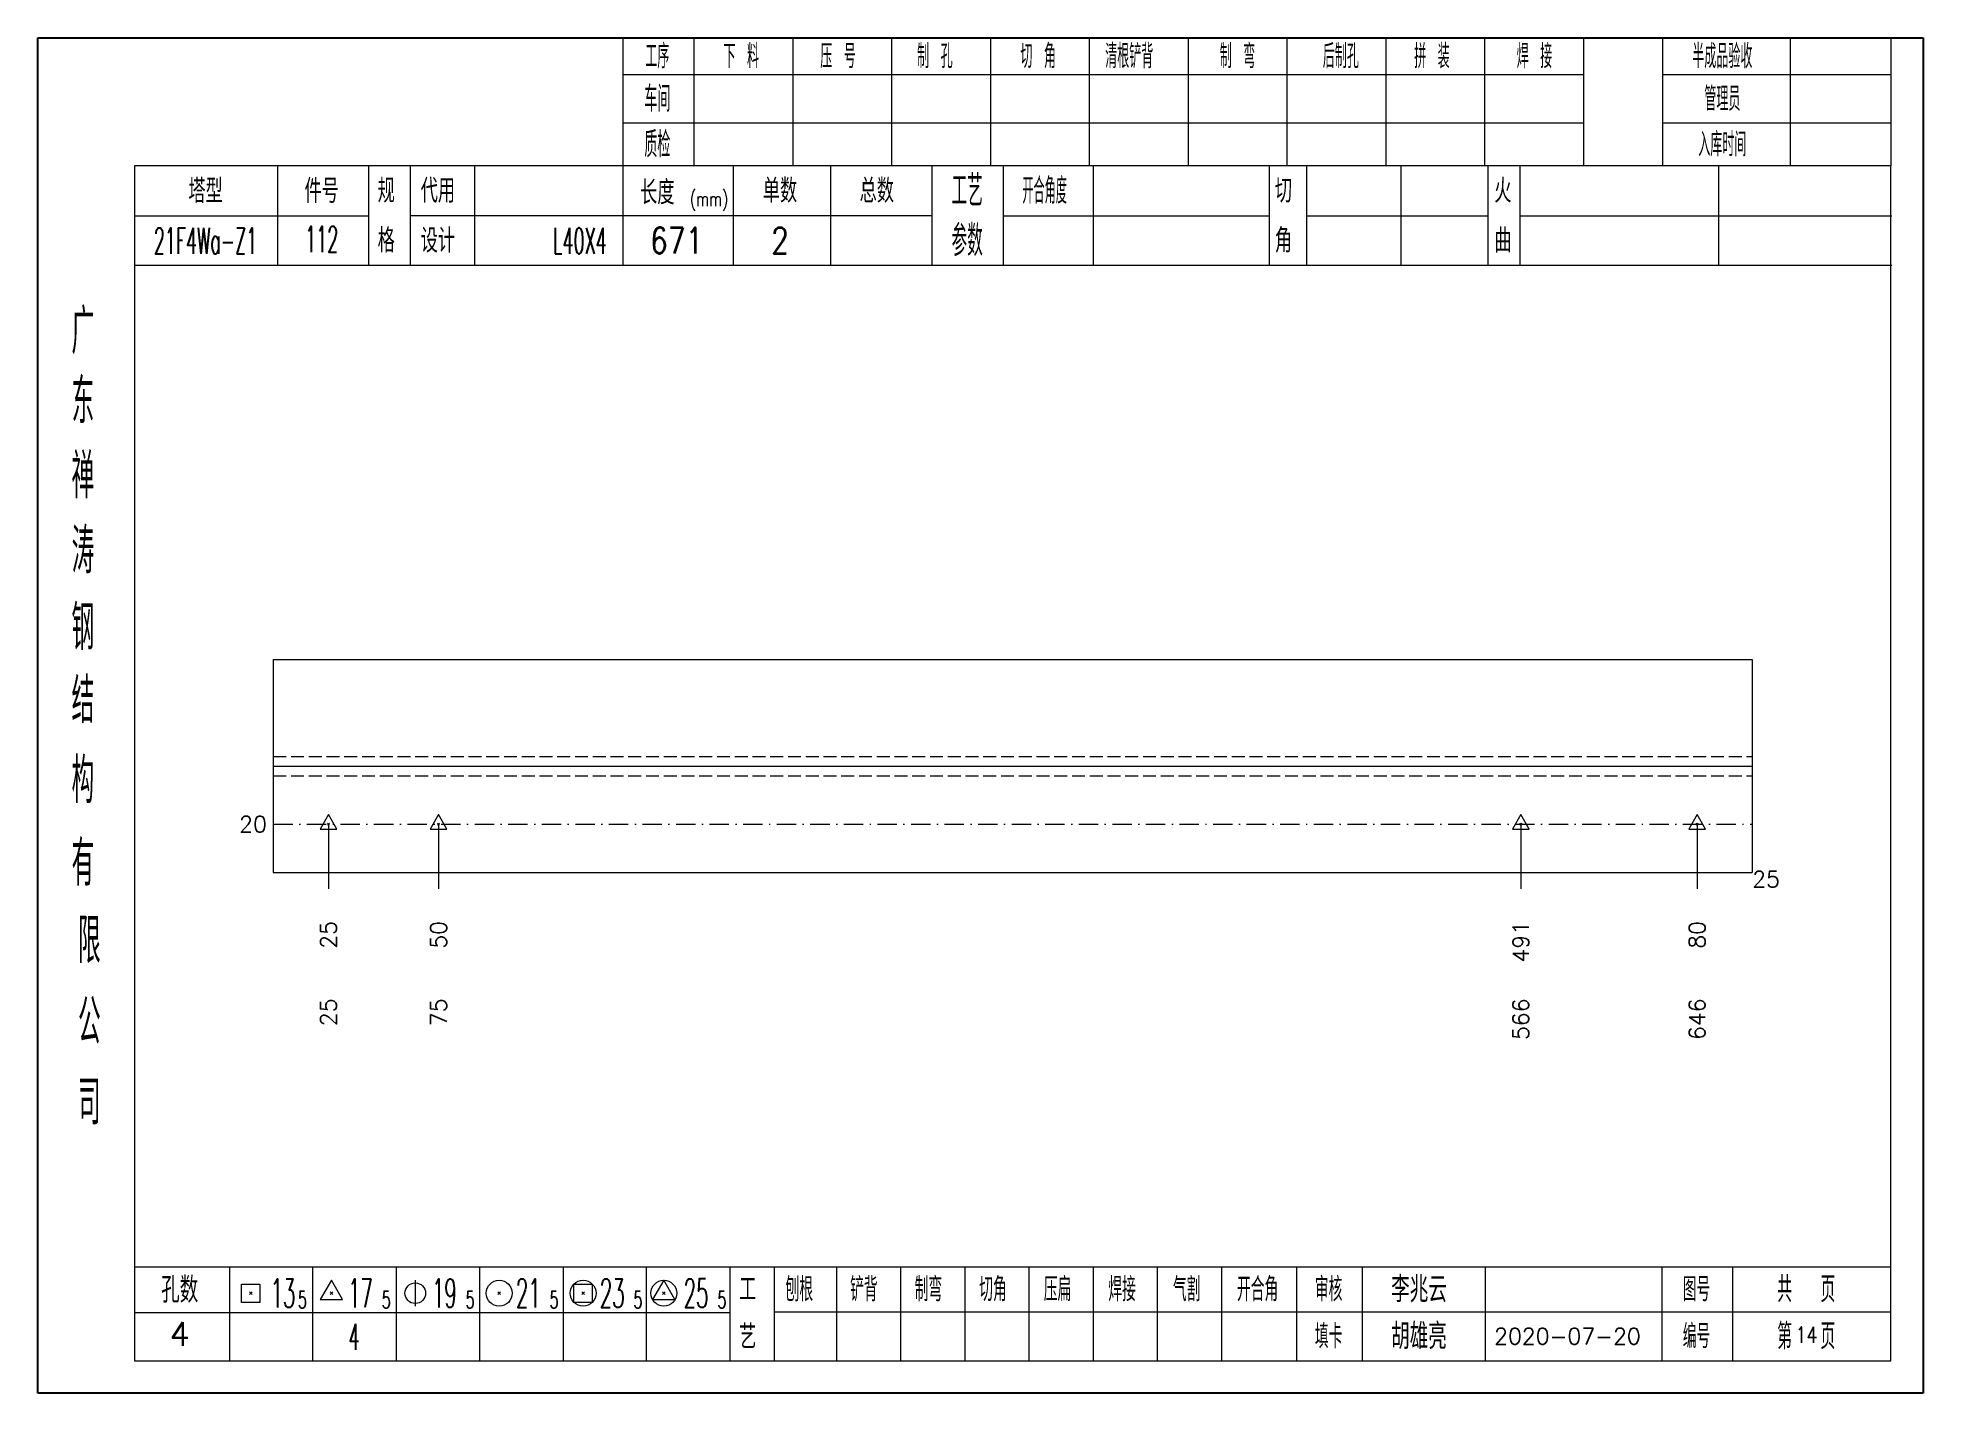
# Model space of a CAD drawing. Extents: x 1310 to 15542, y -76 to 8381.
# Drawn here: x 5574.1 to 5866.2, y 5793.7 to 6003.7 of the extents above; entities that cross this region are included whole.
import ezdxf
from ezdxf.enums import TextEntityAlignment as Align

# ---------------------------------------------------------------- set-up
doc = ezdxf.new("R2010")
doc.units = 0
doc.header["$MEASUREMENT"] = 0
doc.linetypes.add('一点画线', pattern=[5.2, 3, -1, 0.2, -1])
doc.linetypes.add('虚线', pattern=[2.75, 2, -0.75])
doc.layers.get('0').update_dxf_attribs({"linetype": 'CONTINUOUS', "lineweight": 25})
for name, color, linetype, lineweight in [('1', 7, 'CONTINUOUS', 25), ('4', 7, 'CONTINUOUS', 25), ('5', 7, 'CONTINUOUS', 25)]:
    doc.layers.add(name, color=color, linetype=linetype, lineweight=lineweight)
doc.styles.get("Standard").update_dxf_attribs({"font": 'simplex.shx', "width": 0.7, "height": 3, "bigfont": 'gbhzfs.shx'})

msp = doc.modelspace()

# ---------------------------------------------------------------- texts
at = {"color": 7, "linetype": 'Continuous', "lineweight": 13}
msp.add_text('20', height=2.5, dxfattribs=at).set_placement((5609.612, 5881.824), align=Align.MIDDLE_RIGHT)
at = {"layer": '1', "color": 7, "linetype": 'Continuous', "lineweight": 13}
msp.add_text('25', height=2.5, dxfattribs=at).set_placement((5839.742, 5873.324), align=Align.MIDDLE_LEFT)
at = {"layer": '1', "color": 8, "linetype": 'Continuous', "lineweight": 9}
for s, p in [('25', (5619.149, 5866.824)), ('50', (5636.222, 5866.824)), ('80', (5831.205, 5866.824)), ('491', (5803.887, 5866.824))]:
    msp.add_text(s, height=2.5, rotation=90, dxfattribs=at).set_placement(p, align=Align.MIDDLE_RIGHT)
at = {"layer": '1', "color": 7, "linetype": 'Continuous', "lineweight": 13}
for s, p in [('25', (5619.149, 5854.824)), ('75', (5636.222, 5854.824)), ('566', (5803.887, 5854.824)), ('646', (5831.205, 5854.824))]:
    msp.add_text(s, height=2.5, rotation=90, dxfattribs=at).set_placement(p, align=Align.MIDDLE_RIGHT)
at = {"layer": '4', "color": 1, "linetype": 'Continuous', "lineweight": 25}
for s, height, width, p in [('工序', 3.7, 0.7, (5670.112, 6000.781)), ('下 料', 3.7, 0.7, (5683.112, 6000.781)), ('压 号', 3.7, 0.7, (5698.112, 6000.781)), ('制 孔', 3.7, 0.7, (5713.112, 6000.781)), ('切 角', 3.7, 0.7, (5729.112, 6000.781)), ('清根铲背 ', 3.7, 0.7, (5744.112, 6000.781)), (' 制 弯', 3.7, 0.7, (5759.112, 6000.781)), (' 后制孔', 3.7, 0.7, (5775.112, 6000.781)), ('拼 装', 3.7, 0.7, (5790.112, 6000.781)), (' 焊 接', 3.7, 0.7, (5805.112, 6000.781)), ('半成品验收', 3.7, 0.7, (5835.112, 6000.781)), ('车间', 4, 0.7, (5670.112, 5994.181)), ('管理员', 3.7, 0.7, (5835.112, 5994.181)), ('质检', 4, 0.7, (5670.112, 5987.121)), ('入库时间', 3.7, 0.7, (5835.112, 5987.121)), ('工艺', 4.8, 0.7, (5718.112, 5979.941)), ('(mm)', 2.24, 0.7, (5678.112, 5978.681)), ('开合角度', 4, 0.6, (5730.112, 5979.941)), ('21F4Wa-Z1', 4, 0.5, (5600.112, 5972.201)), ('112', 4, 0.5, (5618.112, 5972.451)), ('L40X4', 4, 0.5, (5658.112, 5972.181)), ('671', 4, 0.8, (5673.112, 5972.231)), ('2', 4, 0.8, (5689.112, 5972.231)), ('参数', 4.8, 0.7, (5718.112, 5972.231)), ('广', 6.96, 0.7, (5581.112, 5958.151)), ('东', 6.96, 0.7, (5581.112, 5947.361)), ('禅', 6.96, 0.7, (5581.112, 5935.771)), ('涛', 6.96, 0.7, (5581.112, 5924.171)), ('钢', 6.96, 0.7, (5581.112, 5912.281)), ('结', 6.96, 0.7, (5581.112, 5900.971)), ('构', 6.96, 0.7, (5581.112, 5888.591)), ('有', 6.96, 0.7, (5581.112, 5875.781)), ('限', 6.96, 0.7, (5582.112, 5863.781)), ('公', 6.96, 0.7, (5582.112, 5851.241)), ('司', 6.96, 0.7, (5582.112, 5838.761)), ('13', 4.47, 0.5, (5612.112, 5809.181)), ('17', 4.47, 0.5, (5624.112, 5809.181)), ('19', 4.47, 0.5, (5637.112, 5809.181)), ('21', 4.47, 0.5, (5650.112, 5809.181)), ('23', 4.47, 0.5, (5663.112, 5809.181)), ('25', 4.47, 0.5, (5676.112, 5809.181)), ('刨根', 3.7, 0.8, (5692.112, 5809.781)), ('铲背', 3.7, 0.8, (5702.112, 5809.781)), ('制弯', 3.7, 0.8, (5712.112, 5809.781)), ('切角', 3.7, 0.8, (5722.112, 5809.781)), ('压扁', 3.7, 0.8, (5732.112, 5809.781)), ('焊接', 3.7, 0.8, (5742.112, 5809.781)), ('气割', 3.7, 0.8, (5752.112, 5809.781)), ('开合角', 3.7, 0.8, (5763.112, 5809.781)), ('审核', 3.7, 0.8, (5774.112, 5809.781)), ('图号', 3.7, 0.8, (5831.112, 5809.781)), ('共  页', 4, 0.8, (5848.112, 5809.781)), ('5', 2.68, 0.6, (5615.112, 5808.181)), ('5', 2.68, 0.6, (5628.112, 5808.181)), ('5', 2.68, 0.6, (5641.112, 5808.181)), ('5', 2.68, 0.6, (5654.112, 5808.181)), ('5', 2.68, 0.6, (5667.112, 5808.181)), ('5', 2.68, 0.6, (5680.112, 5808.181)), ('填卡', 3.7, 0.8, (5774.112, 5802.511)), ('编号', 3.7, 0.8, (5831.112, 5802.511)), ('第  页', 4, 0.8, (5848.112, 5802.511)), ('4', 4, 0.5, (5623.112, 5802.431))]:
    msp.add_text(s, height=height, dxfattribs=dict(at, width=width)).set_placement(p, align=Align.MIDDLE_CENTER)
for s, height, p in [('塔型', 3.7, (5600.112, 5979.911)), ('件号', 3.7, (5618.112, 5979.911)), ('规', 3.7, (5628.112, 5979.941)), ('代用', 3.7, (5636.112, 5979.941)), ('长度', 3.7, (5670.112, 5979.681)), ('单数', 3.7, (5689.112, 5979.941)), ('总数', 3.7, (5704.112, 5979.941)), ('切', 3.7, (5767.112, 5979.941)), ('火', 3.7, (5801.112, 5979.941)), ('格', 3.7, (5628.112, 5972.231)), ('设计', 3.7, (5636.112, 5972.231)), ('角', 3.7, (5767.112, 5972.231)), ('曲', 3.7, (5801.112, 5972.231)), ('孔数', 4, (5596.112, 5809.701)), ('工', 3.7, (5684.112, 5809.781)), ('李兆云', 4, (5788.112, 5809.781)), ('4', 3.7, (5596.112, 5802.871)), ('艺', 3.7, (5684.112, 5802.431)), ('胡雄亮', 4, (5788.112, 5802.511)), ('2020-07-20', 2.5, (5811.112, 5802.511))]:
    msp.add_text(s, height=height, dxfattribs=at).set_placement(p, align=Align.MIDDLE_CENTER)
at = {"layer": '4', "color": 6, "linetype": 'Continuous', "lineweight": 25, "width": 0.8}
msp.add_text('14', height=2.5, dxfattribs=at).set_placement((5848.137, 5802.739), align=Align.MIDDLE_CENTER)

# ---------------------------------------------------------------- blocks, each defined once
blk = doc.blocks.new('孔17.5')
at = {"layer": '5', "color": 7, "linetype": 'Continuous', "lineweight": 13}
for p, q in [((0, 1), (-0.866, -0.5)), ((-0.1, -0.1), (0.1, 0.1)), ((0.1, -0.1), (-0.1, 0.1)), ((0.866, -0.5), (0, 1)), ((-0.866, -0.5), (0.866, -0.5))]:
    blk.add_line(p, q, dxfattribs=at)
blk = doc.blocks.new('CTJGK')
at = {"color": 6, "linetype": 'Continuous'}
for p, q in [((0, 209.97), (292.13, 209.97)), ((0, 0), (0, 209.97)), ((292.13, 209.97), (292.13, 0)), ((292.13, 0), (0, 0))]:
    blk.add_line(p, q, dxfattribs=at)

# ---------------------------------------------------------------- linework, layer by layer
at = {"color": 7, "linetype": 'Continuous', "lineweight": 18}
for p, q in [((5610.612, 5907.324), (5610.612, 5874.324)), ((5610.612, 5907.324), (5839.742, 5907.324)), ((5839.742, 5907.324), (5839.742, 5874.324)), ((5610.612, 5890.824), (5839.742, 5890.824))]:
    msp.add_line(p, q, dxfattribs=at)
at = {"color": 1, "linetype": '虚线', "lineweight": 18}
for p, q in [((5610.612, 5892.324), (5839.742, 5892.324)), ((5610.612, 5889.324), (5839.742, 5889.324))]:
    msp.add_line(p, q, dxfattribs=at)
at = {"color": 3, "linetype": '一点画线', "lineweight": 13}
msp.add_line((5610.612, 5881.824), (5839.742, 5881.824), dxfattribs=at)
at = {"color": 7, "linetype": 'Continuous', "lineweight": 13}
for p, q in [((5619.149, 5881.824), (5619.149, 5871.824)), ((5636.222, 5881.824), (5636.222, 5871.824)), ((5803.887, 5881.824), (5803.887, 5871.824)), ((5831.205, 5881.824), (5831.205, 5871.824))]:
    msp.add_line(p, q, dxfattribs=at)
at = {"layer": '1', "color": 7, "linetype": 'Continuous', "lineweight": 18}
msp.add_line((5610.612, 5874.324), (5839.742, 5874.324), dxfattribs=at)
at = {"layer": '4', "color": 1, "linetype": 'Continuous', "lineweight": 18}
for p, q in [((5574.112, 6003.651), (5574.112, 5793.681)), ((5866.242, 6003.651), (5574.112, 6003.651)), ((5664.742, 6003.651), (5664.742, 5983.811)), ((5675.772, 6003.651), (5675.772, 5983.791)), ((5691.082, 6003.651), (5691.082, 5983.791)), ((5706.402, 6003.651), (5706.402, 5983.791)), ((5721.712, 6003.651), (5721.712, 5983.791)), ((5737.022, 6003.651), (5737.022, 5983.791)), ((5752.332, 6003.651), (5752.332, 5983.791)), ((5767.652, 6003.651), (5767.652, 5983.791)), ((5782.962, 6003.651), (5782.962, 5983.791)), ((5798.272, 6003.651), (5798.272, 5983.791)), ((5813.582, 6003.651), (5813.582, 5983.811)), ((5813.582, 6003.651), (5813.582, 5983.791)), ((5825.862, 6003.651), (5825.862, 5983.791)), ((5845.612, 6003.651), (5845.612, 5983.791)), ((5861.192, 6003.651), (5861.192, 5983.791)), ((5866.242, 5973.851), (5866.242, 6003.651)), ((5813.582, 5997.921), (5664.742, 5997.921)), ((5861.192, 5997.921), (5825.862, 5997.921)), ((5813.582, 5990.441), (5664.742, 5990.441)), ((5861.192, 5990.441), (5825.862, 5990.441)), ((5589.122, 5983.791), (5589.122, 5798.731)), ((5861.192, 5983.791), (5589.122, 5983.791)), ((5611.242, 5983.801), (5611.242, 5968.381)), ((5625.392, 5968.381), (5625.392, 5983.791)), ((5631.892, 5968.381), (5631.892, 5983.791)), ((5641.762, 5983.791), (5641.762, 5968.381)), ((5664.742, 5983.811), (5664.742, 5968.381)), ((5681.862, 5983.791), (5681.862, 5968.381)), ((5696.912, 5983.791), (5696.912, 5968.381)), ((5712.612, 5983.791), (5712.612, 5968.381)), ((5723.672, 5983.791), (5723.672, 5968.381)), ((5737.622, 5983.791), (5737.622, 5968.381)), ((5764.922, 5983.791), (5764.922, 5968.381)), ((5770.682, 5983.791), (5770.682, 5968.381)), ((5785.302, 5983.791), (5785.302, 5968.381)), ((5798.762, 5983.791), (5798.762, 5968.381)), ((5803.752, 5983.791), (5803.752, 5968.381)), ((5834.492, 5983.791), (5834.492, 5968.381)), ((5861.192, 5798.731), (5861.192, 5983.791)), ((5625.392, 5976.031), (5589.122, 5976.031)), ((5712.612, 5976.081), (5631.892, 5976.081)), ((5723.672, 5976.081), (5764.922, 5976.081)), ((5770.682, 5976.081), (5798.762, 5976.081)), ((5803.752, 5976.081), (5861.372, 5976.081)), ((5866.242, 5793.681), (5866.242, 5973.851)), ((5861.372, 5968.381), (5589.122, 5968.381)), ((5589.122, 5813.261), (5861.192, 5813.261)), ((5603.812, 5813.261), (5603.812, 5798.731)), ((5616.742, 5798.731), (5616.742, 5813.261)), ((5629.672, 5813.261), (5629.672, 5798.731)), ((5642.592, 5798.731), (5642.592, 5813.261)), ((5655.522, 5813.261), (5655.522, 5798.731)), ((5668.452, 5798.731), (5668.452, 5813.261)), ((5681.372, 5798.731), (5681.372, 5813.261)), ((5688.242, 5798.731), (5688.242, 5813.261)), ((5697.902, 5798.731), (5697.902, 5813.261)), ((5707.842, 5798.731), (5707.842, 5813.261)), ((5717.782, 5798.731), (5717.782, 5813.261)), ((5727.732, 5798.731), (5727.732, 5813.261)), ((5737.672, 5798.731), (5737.672, 5813.261)), ((5747.612, 5798.731), (5747.612, 5813.261)), ((5757.562, 5798.731), (5757.562, 5813.261)), ((5769.202, 5798.731), (5769.202, 5813.261)), ((5779.352, 5798.731), (5779.352, 5813.261)), ((5798.412, 5798.731), (5798.412, 5813.261)), ((5825.792, 5798.731), (5825.792, 5813.261)), ((5836.752, 5798.731), (5836.752, 5813.261)), ((5681.372, 5806.131), (5589.122, 5806.131)), ((5688.202, 5806.291), (5861.192, 5806.291)), ((5589.122, 5798.731), (5861.192, 5798.731)), ((5574.112, 5793.681), (5866.242, 5793.681))]:
    msp.add_line(p, q, dxfattribs=at)
at = {"layer": '4', "color": 7, "linetype": 'Continuous', "lineweight": 13}
for p, q in [((5605.698, 5807.767), (5605.698, 5810.595)), ((5605.698, 5810.595), (5608.526, 5810.595)), ((5608.526, 5810.595), (5608.526, 5807.767)), ((5619.612, 5811.181), (5617.88, 5808.181)), ((5621.344, 5808.181), (5619.612, 5811.181)), ((5632.612, 5811.181), (5632.612, 5807.181)), ((5657.198, 5807.767), (5657.198, 5810.595)), ((5657.198, 5810.595), (5660.026, 5810.595)), ((5660.026, 5810.595), (5660.026, 5807.767)), ((5671.112, 5811.181), (5669.38, 5808.181)), ((5672.844, 5808.181), (5671.112, 5811.181)), ((5608.526, 5807.767), (5605.698, 5807.767)), ((5606.912, 5808.981), (5607.312, 5809.381)), ((5607.312, 5808.981), (5606.912, 5809.381)), ((5617.88, 5808.181), (5621.344, 5808.181)), ((5619.412, 5808.981), (5619.812, 5809.381)), ((5619.812, 5808.981), (5619.412, 5809.381)), ((5645.412, 5808.981), (5645.812, 5809.381)), ((5645.812, 5808.981), (5645.412, 5809.381)), ((5660.026, 5807.767), (5657.198, 5807.767)), ((5658.412, 5808.981), (5658.812, 5809.381)), ((5658.812, 5808.981), (5658.412, 5809.381)), ((5669.38, 5808.181), (5672.844, 5808.181)), ((5670.912, 5808.981), (5671.312, 5809.381)), ((5671.312, 5808.981), (5670.912, 5809.381))]:
    msp.add_line(p, q, dxfattribs=at)
for centre, radius in [((5632.612, 5809.181), 1.6), ((5645.612, 5809.181), 2), ((5658.612, 5809.181), 2), ((5671.112, 5809.181), 2)]:
    msp.add_circle(centre, radius, dxfattribs=at)

# ---------------------------------------------------------------- block references
at = {"color": 0, "linetype": 'Continuous'}
msp.add_blockref('CTJGK', (5574.112, 5793.681), dxfattribs=at)
at = {"layer": '1', "color": 8, "linetype": 'Continuous', "lineweight": 9, "xscale": 1.5, "yscale": 1.5, "zscale": 1.5}
for p in [(5619.149, 5881.824), (5636.222, 5881.824), (5803.887, 5881.824), (5831.205, 5881.824)]:
    msp.add_blockref('孔17.5', p, dxfattribs=at)

msp.set_redraw_order([(e.dxf.handle, doc.entitydb.next_handle()) for e in msp.query("TEXT MTEXT ATTDEF DIMENSION ARC_DIMENSION")])  # texts and dimensions are drawn at this point

doc.saveas('drawing.dxf')
